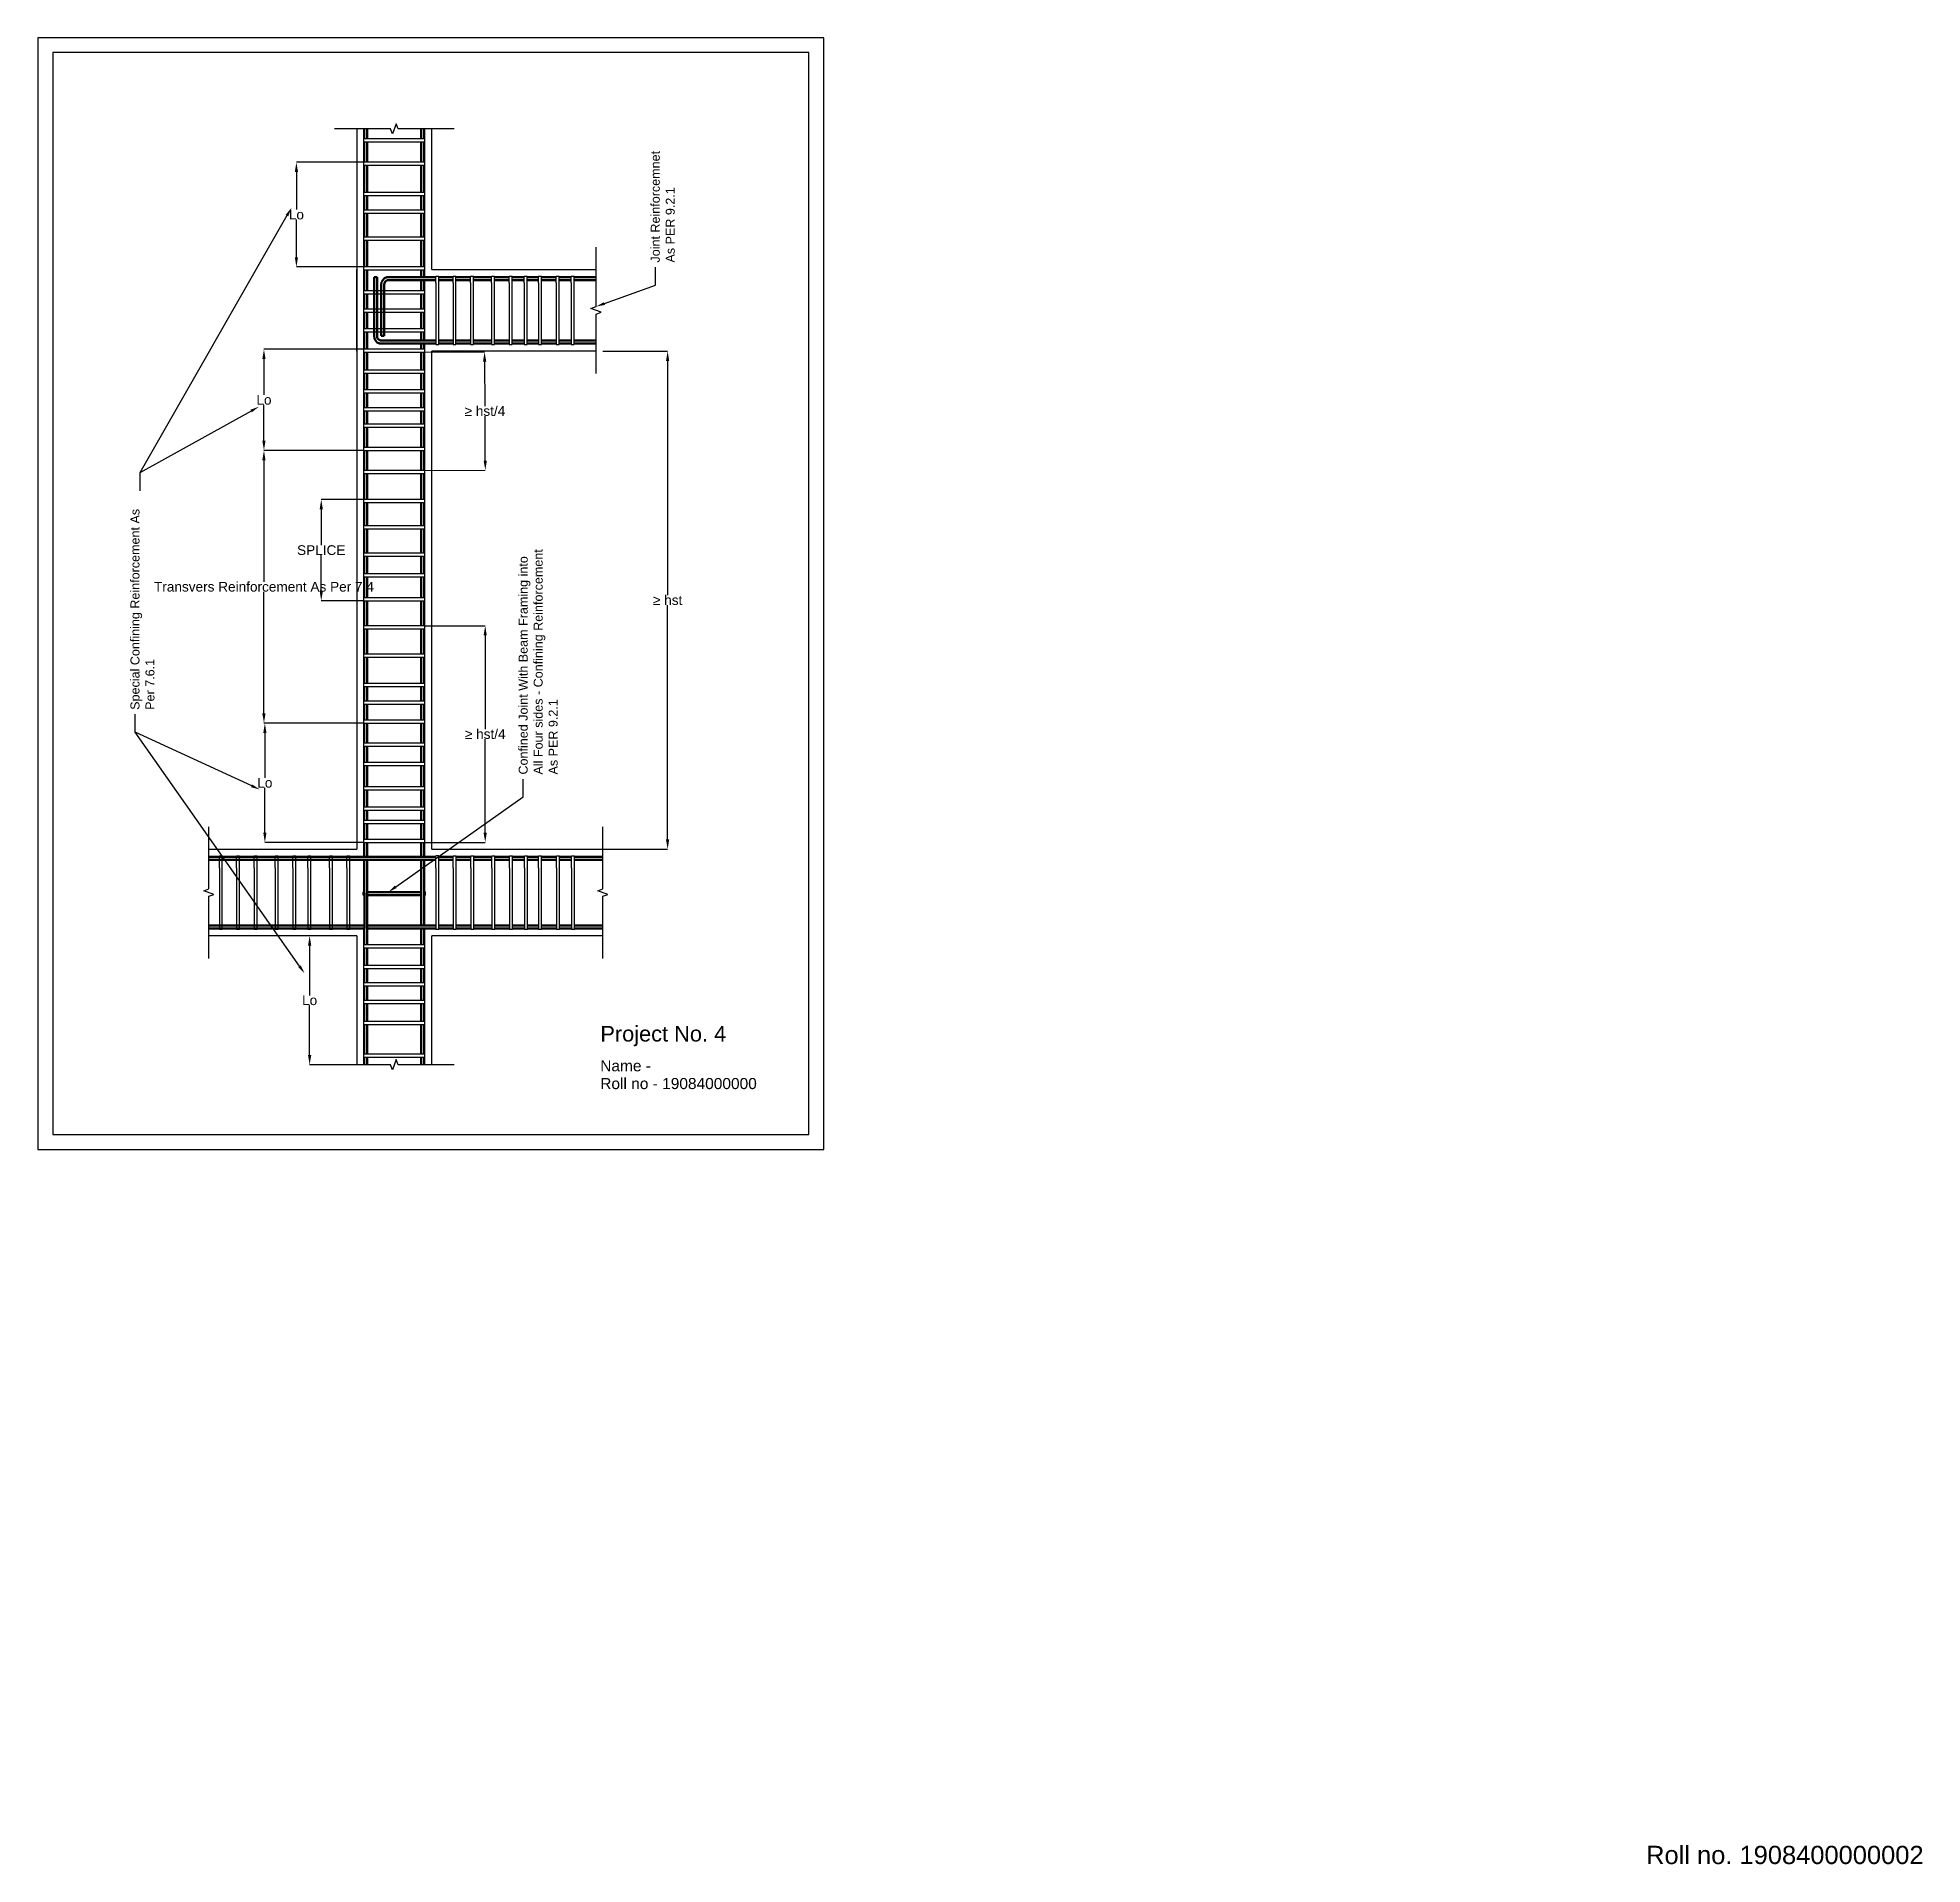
# Model space of a CAD drawing. Header units: millimetres. Extents: x 955 to 145987, y 2368 to 73967.
# Drawn here: x 120818 to 145987, y 34716 to 59113 of the extents above; entities that cross this region are included whole.
import ezdxf
from ezdxf import colors
from ezdxf.entities.mleader import LeaderData, LeaderLine
from ezdxf.math import Vec2, Vec3

# ---------------------------------------------------------------- set-up
doc = ezdxf.new("R2010")
doc.units = ezdxf.units.MM
doc.styles.get("Standard").update_dxf_attribs({"font": 'arial.ttf'})
doc.dimstyles.new('beam 2', dxfattribs={"dimtxt": 130, "dimasz": 130, "dimexe": 0.18, "dimexo": 0.0625, "dimgap": 0.09, "dimtad": 0, "dimtih": 1, "dimtoh": 1, "dimdec": 4, "dimzin": 0, "dimdsep": 46, "dimtxsty": 'Standard', "dimcen": 0.09, "dimadec": 0, "dimazin": 0, "dimtfac": 1, "dimtdec": 4, "dimtofl": 0, "dimtmove": 0, "dimatfit": 3, "dimfxl": 1, "dimtolj": 1, "dimtzin": 0, "dimarcsym": 0})

msp = doc.modelspace()

# ---------------------------------------------------------------- texts
for s, height, p in [('Project No. 4', 208.1067566, (128332.58752, 45705.7017)), ('Name - ', 147.917579, (128330.84071, 45307.99433)), ('Roll no - 19084000000', 147.9175793, (128330.84071, 45070.37776)), ('Roll no. 1908400000002', 243.4257632, (142297.95587, 34719.89194))]:
    msp.add_text(s, height=height).set_placement(p)

# ---------------------------------------------------------------- blocks, each defined once
blk = doc.blocks.new('*D93')
at = {"color": 0, "linetype": 'Continuous', "lineweight": -2, "transparency": 16777216}
for p, q in [((125080, 47116), (124450, 47116)), ((124450, 46986), (124450, 46322)), ((124450, 45526), (124450, 46190)), ((125080, 45396), (124450, 45396))]:
    blk.add_line(p, q, dxfattribs=at)
at = {"color": 0, "linetype": 'Continuous', "transparency": 16777216}
for points in [[(124428, 46986), (124472, 46986), (124450, 47116)], [(124428, 45526), (124472, 45526), (124450, 45396)]]:
    blk.add_solid(points, dxfattribs=at)
at = {"layer": 'DEFPOINTS', "color": 0, "linetype": 'Continuous', "transparency": 16777216}
for p in [(125080, 47116), (124450, 45396), (125080, 45396)]:
    blk.add_point(p, dxfattribs=at)
at = {"color": 0, "linetype": 'Continuous', "transparency": 16777216, "insert": (124450, 46256), "char_height": 130, "attachment_point": 5}
blk.add_mtext('\\A1;Lo', dxfattribs=at)
blk = doc.blocks.new('*D94')
at = {"color": 0, "linetype": 'Continuous', "lineweight": -2, "transparency": 16777216}
for p, q in [((125170, 49958), (123852, 49958)), ((123852, 49828), (123852, 49227)), ((123852, 48494), (123852, 49095)), ((125170, 48364), (123852, 48364))]:
    blk.add_line(p, q, dxfattribs=at)
at = {"color": 0, "linetype": 'Continuous', "transparency": 16777216}
for points in [[(123831, 49828), (123874, 49828), (123852, 49958)], [(123831, 48494), (123874, 48494), (123852, 48364)]]:
    blk.add_solid(points, dxfattribs=at)
at = {"layer": 'DEFPOINTS', "color": 0, "linetype": 'Continuous', "transparency": 16777216}
for p in [(123852, 49958), (125170, 49958), (125170, 48364)]:
    blk.add_point(p, dxfattribs=at)
at = {"color": 0, "linetype": 'Continuous', "transparency": 16777216, "insert": (123852, 49161), "char_height": 130, "attachment_point": 5}
blk.add_mtext('\\A1;Lo', dxfattribs=at)
blk = doc.blocks.new('*D95')
at = {"color": 0, "linetype": 'Continuous', "lineweight": -2, "transparency": 16777216}
for p, q in [((125170, 52945), (124605, 52945)), ((124605, 52815), (124605, 52336)), ((124605, 51721), (124605, 52201)), ((125170, 51591), (124605, 51591))]:
    blk.add_line(p, q, dxfattribs=at)
at = {"color": 0, "linetype": 'Continuous', "transparency": 16777216}
for points in [[(124584, 52815), (124627, 52815), (124605, 52945)], [(124584, 51721), (124627, 51721), (124605, 51591)]]:
    blk.add_solid(points, dxfattribs=at)
at = {"layer": 'DEFPOINTS', "color": 0, "linetype": 'Continuous', "transparency": 16777216}
for p in [(124605, 52945), (125170, 52945), (125170, 51591)]:
    blk.add_point(p, dxfattribs=at)
at = {"color": 0, "linetype": 'Continuous', "transparency": 16777216, "insert": (124605, 52268), "char_height": 130, "attachment_point": 5}
blk.add_mtext('\\A1;SPLICE', dxfattribs=at)
blk = doc.blocks.new('*D96')
at = {"color": 0, "linetype": 'Continuous', "lineweight": -2, "transparency": 16777216}
for p, q in [((125170, 53600), (123839, 53600)), ((123840, 53470), (123840, 51847)), ((123840, 50088), (123840, 51712)), ((125170, 49958), (123839, 49958))]:
    blk.add_line(p, q, dxfattribs=at)
at = {"color": 0, "linetype": 'Continuous', "transparency": 16777216}
for points in [[(123818, 53470), (123861, 53470), (123840, 53600)], [(123818, 50088), (123861, 50088), (123840, 49958)]]:
    blk.add_solid(points, dxfattribs=at)
at = {"layer": 'DEFPOINTS', "color": 0, "linetype": 'Continuous', "transparency": 16777216}
for p in [(123840, 53600), (125170, 53600), (125170, 49958)]:
    blk.add_point(p, dxfattribs=at)
at = {"color": 0, "linetype": 'Continuous', "transparency": 16777216, "insert": (123840, 51779), "char_height": 130, "attachment_point": 5}
blk.add_mtext('\\A1;Transvers Reinforcement As Per 7.4', dxfattribs=at)
blk = doc.blocks.new('*D97')
at = {"color": 0, "linetype": 'Continuous', "lineweight": -2, "transparency": 16777216}
for p, q in [((125170, 54951), (123839, 54951)), ((123840, 54821), (123840, 54342)), ((123840, 53730), (123840, 54210)), ((125170, 53600), (123839, 53600))]:
    blk.add_line(p, q, dxfattribs=at)
at = {"color": 0, "linetype": 'Continuous', "transparency": 16777216}
for points in [[(123818, 54821), (123861, 54821), (123840, 54951)], [(123818, 53730), (123861, 53730), (123840, 53600)]]:
    blk.add_solid(points, dxfattribs=at)
at = {"layer": 'DEFPOINTS', "color": 0, "linetype": 'Continuous', "transparency": 16777216}
for p in [(125170, 54951), (123840, 53600), (125170, 53600)]:
    blk.add_point(p, dxfattribs=at)
at = {"color": 0, "linetype": 'Continuous', "transparency": 16777216, "insert": (123840, 54276), "char_height": 130, "attachment_point": 5}
blk.add_mtext('\\A1;Lo', dxfattribs=at)
blk = doc.blocks.new('*D98')
at = {"color": 0, "linetype": 'Continuous', "lineweight": -2, "transparency": 16777216}
for p, q in [((125991, 51259), (126795, 51259)), ((126795, 51129), (126795, 49879)), ((126795, 48494), (126795, 49744)), ((125981, 48364), (126795, 48364))]:
    blk.add_line(p, q, dxfattribs=at)
at = {"color": 0, "linetype": 'Continuous', "transparency": 16777216}
for points in [[(126773, 51129), (126816, 51129), (126795, 51259)], [(126773, 48494), (126816, 48494), (126795, 48364)]]:
    blk.add_solid(points, dxfattribs=at)
at = {"layer": 'DEFPOINTS', "color": 0, "linetype": 'Continuous', "transparency": 16777216}
for p in [(125990, 51259), (125980, 48364), (126795, 48364)]:
    blk.add_point(p, dxfattribs=at)
at = {"color": 0, "linetype": 'Continuous', "transparency": 16777216, "insert": (126795, 49811), "char_height": 130, "attachment_point": 5}
blk.add_mtext('\\A1;≥ hst/4', dxfattribs=at)
blk = doc.blocks.new('*D99')
at = {"color": 0, "linetype": 'Continuous', "lineweight": -2, "transparency": 16777216}
for p, q in [((125981, 54911), (126786, 54916)), ((126787, 54786), (126791, 54193)), ((126795, 53465), (126792, 54058)), ((125991, 53330), (126796, 53335))]:
    blk.add_line(p, q, dxfattribs=at)
at = {"color": 0, "linetype": 'Continuous', "transparency": 16777216}
for points in [[(126809, 54786), (126765, 54786), (126786, 54916)], [(126817, 53465), (126774, 53465), (126796, 53335)]]:
    blk.add_solid(points, dxfattribs=at)
at = {"layer": 'DEFPOINTS', "color": 0, "linetype": 'Continuous', "transparency": 16777216}
for p in [(125980, 54911), (126786, 54916), (125990, 53330)]:
    blk.add_point(p, dxfattribs=at)
at = {"color": 0, "linetype": 'Continuous', "transparency": 16777216, "insert": (126791, 54126), "char_height": 130, "attachment_point": 5}
blk.add_mtext('\\A1;≥ hst/4', dxfattribs=at)
blk = doc.blocks.new('*D100')
at = {"color": 0, "linetype": 'Continuous', "lineweight": -2, "transparency": 16777216}
for p, q in [((125170, 57449), (124273, 57449)), ((124273, 57319), (124273, 56816)), ((124273, 56181), (124273, 56684)), ((125170, 56051), (124273, 56051))]:
    blk.add_line(p, q, dxfattribs=at)
at = {"color": 0, "linetype": 'Continuous', "transparency": 16777216}
for points in [[(124252, 57319), (124295, 57319), (124273, 57449)], [(124252, 56181), (124295, 56181), (124273, 56051)]]:
    blk.add_solid(points, dxfattribs=at)
at = {"layer": 'DEFPOINTS', "color": 0, "linetype": 'Continuous', "transparency": 16777216}
for p in [(124273, 57449), (125170, 57449), (125170, 56051)]:
    blk.add_point(p, dxfattribs=at)
at = {"color": 0, "linetype": 'Continuous', "transparency": 16777216, "insert": (124273, 56750), "char_height": 130, "attachment_point": 5}
blk.add_mtext('\\A1;Lo', dxfattribs=at)
blk = doc.blocks.new('*D101')
at = {"color": 0, "linetype": 'Continuous', "lineweight": -2, "transparency": 16777216}
for p, q in [((128366, 54926), (129231, 54926)), ((129231, 54796), (129231, 51667)), ((129231, 48404), (129231, 51534)), ((128366, 48274), (129231, 48274))]:
    blk.add_line(p, q, dxfattribs=at)
at = {"color": 0, "linetype": 'Continuous', "transparency": 16777216}
for points in [[(129209, 54796), (129252, 54796), (129231, 54926)], [(129209, 48404), (129252, 48404), (129231, 48274)]]:
    blk.add_solid(points, dxfattribs=at)
at = {"layer": 'DEFPOINTS', "color": 0, "linetype": 'Continuous', "transparency": 16777216}
for p in [(128366, 54926), (129231, 54926), (128366, 48274)]:
    blk.add_point(p, dxfattribs=at)
at = {"color": 0, "linetype": 'Continuous', "transparency": 16777216, "insert": (129231, 51600), "char_height": 130, "attachment_point": 5}
blk.add_mtext('\\A1;≥ hst', dxfattribs=at)

# ---------------------------------------------------------------- dimensions: what is measured, and where the dimension line sits
at = {"linetype": 'Continuous'}
for base, p1, p2, text, picture, middle in [((124273.20415, 57448.82975), (125170.45658, 56050.89257), (125170.45658, 57448.82975), 'Lo', '*D100', (124273.20415, 56749.86116)), ((123839.66371, 53600.35096), (125170.45658, 54951.22465), (125170.45658, 53600.35096), 'Lo', '*D97', (123839.66371, 54275.7878)), ((129230.5092, 54926.45615), (128365.63434, 48274.24054), (128365.63434, 54926.45615), '≥ hst', '*D101', (129230.5092, 51600.34835)), ((123839.66371, 53600.35096), (125170.45658, 49958.15365), (125170.45658, 53600.35096), 'Transvers Reinforcement As Per 7.4', '*D96', (123839.66371, 51779.2523)), ((124605.25503, 52945.29538), (125170.45658, 51591.37285), (125170.45658, 52945.29538), 'SPLICE', '*D95', (124605.25503, 52268.33411)), ((126794.54829, 48363.88806), (125990.45658, 51258.99229), (125980.45658, 48363.88806), '≥ hst/4', '*D98', (126794.54829, 49811.44018)), ((123852.2144, 49958.15365), (125170.45658, 48363.88806), (125170.45658, 49958.15365), 'Lo', '*D94', (123852.2144, 49161.02085)), ((124449.90499, 45395.70773), (125080.45658, 47116.3466), (125080.45658, 45395.70773), 'Lo', '*D93', (124449.90499, 46256.02717))]:
    dim = msp.add_linear_dim(base=base, p1=p1, p2=p2, angle=90, text=text, dimstyle='beam 2', dxfattribs=at)
    dim.commit()
    dim.dimension.update_dxf_attribs({"geometry": picture, "text_midpoint": middle})
dim = msp.add_aligned_dim(p1=(125990.45658, 53330.11723), p2=(125980.45658, 54911.22465), distance=-805.80256, text='≥ hst/4', dimstyle='beam 2', dxfattribs=at)
dim.commit()
dim.dimension.update_dxf_attribs({"geometry": '*D99', "text_midpoint": (126791.24302, 54125.76728)})

# ---------------------------------------------------------------- linework, layer by layer
at = {"linetype": 'Continuous'}
for p, q in [((125080.45658, 57895.70773), (125080.45658, 48274.24054)), ((126080.45658, 56016.23898), (126080.45658, 57895.70773)), ((125080.45658, 54926.45615), (125080.45658, 56016.23898)), ((126080.45658, 56016.23898), (128274.91453, 56016.23898)), ((126133.36452, 55836.45615), (126133.36452, 55926.23898)), ((126133.36452, 55926.23898), (126173.36452, 55926.23898)), ((126173.36452, 55836.45615), (126173.36452, 55926.23898)), ((126364.61563, 55836.45615), (126364.61563, 55926.23898)), ((126364.61563, 55926.23898), (126404.61563, 55926.23898)), ((126404.61563, 55836.45615), (126404.61563, 55926.23898)), ((126598.36653, 55836.45615), (126598.36653, 55926.23898)), ((126598.36653, 55926.23898), (126638.36653, 55926.23898)), ((126638.36653, 55836.45615), (126638.36653, 55926.23898)), ((126878.85446, 55836.45615), (126878.85446, 55926.23898)), ((126878.85446, 55926.23898), (126918.85446, 55926.23898)), ((126918.85446, 55836.45615), (126918.85446, 55926.23898)), ((127116.1363, 55836.45615), (127116.1363, 55926.23898)), ((127116.1363, 55926.23898), (127156.1363, 55926.23898)), ((127156.1363, 55836.45615), (127156.1363, 55926.23898)), ((127316.81984, 55836.45615), (127316.81984, 55926.23898)), ((127316.81984, 55926.23898), (127356.81984, 55926.23898)), ((127356.81984, 55836.45615), (127356.81984, 55926.23898)), ((127505.17985, 55836.45615), (127505.17985, 55926.23898)), ((127505.17985, 55926.23898), (127545.17985, 55926.23898)), ((127545.17985, 55836.45615), (127545.17985, 55926.23898)), ((127742.46169, 55836.45615), (127742.46169, 55926.23898)), ((127742.46169, 55926.23898), (127782.46169, 55926.23898)), ((127782.46169, 55836.45615), (127782.46169, 55926.23898)), ((127943.14523, 55836.45615), (127943.14523, 55926.23898)), ((127943.14523, 55926.23898), (127983.14523, 55926.23898)), ((127983.14523, 55836.45615), (127983.14523, 55926.23898)), ((128274.91453, 54926.45615), (126080.45658, 54926.45615)), ((126080.45658, 48274.24054), (126080.45658, 54926.45615)), ((123103.88823, 48274.24054), (125080.45658, 48274.24054)), ((123244.07683, 48026.3466), (123244.07683, 48184.24054)), ((123244.07683, 48184.24054), (123284.07683, 48184.24054)), ((123284.07683, 48026.3466), (123284.07683, 48184.24054)), ((123475.32795, 48026.3466), (123475.32795, 48184.24054)), ((123475.32795, 48184.24054), (123515.32795, 48184.24054)), ((123515.32795, 48026.3466), (123515.32795, 48184.24054)), ((123709.07884, 48026.3466), (123709.07884, 48184.24054)), ((123709.07884, 48184.24054), (123749.07884, 48184.24054)), ((123749.07884, 48026.3466), (123749.07884, 48184.24054)), ((123989.56677, 48026.3466), (123989.56677, 48184.24054)), ((123989.56677, 48184.24054), (124029.56677, 48184.24054)), ((124029.56677, 48026.3466), (124029.56677, 48184.24054)), ((124226.84861, 48026.3466), (124226.84861, 48184.24054)), ((124226.84861, 48184.24054), (124266.84861, 48184.24054)), ((124266.84861, 48026.3466), (124266.84861, 48184.24054)), ((124427.53215, 48026.3466), (124427.53215, 48184.24054)), ((124427.53215, 48184.24054), (124467.53215, 48184.24054)), ((124467.53215, 48026.3466), (124467.53215, 48184.24054)), ((124717.00125, 48026.3466), (124717.00125, 48184.24054)), ((124717.00125, 48184.24054), (124757.00125, 48184.24054)), ((124757.00125, 48026.3466), (124757.00125, 48184.24054)), ((124948.25237, 48026.3466), (124948.25237, 48184.24054)), ((124948.25237, 48184.24054), (124988.25237, 48184.24054)), ((124988.25237, 48026.3466), (124988.25237, 48184.24054)), ((126080.45658, 48274.24054), (128365.63434, 48274.24054)), ((126136.12654, 48026.3466), (126136.12654, 48184.24054)), ((126176.12654, 48184.24054), (126136.12654, 48184.24054)), ((126176.12654, 48026.3466), (126176.12654, 48184.24054)), ((126367.37765, 48026.3466), (126367.37765, 48184.24054)), ((126367.37765, 48184.24054), (126407.37765, 48184.24054)), ((126407.37765, 48026.3466), (126407.37765, 48184.24054)), ((126601.12855, 48026.3466), (126601.12855, 48184.24054)), ((126601.12855, 48184.24054), (126641.12855, 48184.24054)), ((126641.12855, 48026.3466), (126641.12855, 48184.24054)), ((126881.61647, 48026.3466), (126881.61647, 48184.24054)), ((126881.61647, 48184.24054), (126921.61647, 48184.24054)), ((126921.61647, 48026.3466), (126921.61647, 48184.24054)), ((127118.89831, 48026.3466), (127118.89831, 48184.24054)), ((127118.89831, 48184.24054), (127158.89831, 48184.24054)), ((127158.89831, 48026.3466), (127158.89831, 48184.24054)), ((127319.58186, 48026.3466), (127319.58186, 48184.24054)), ((127319.58186, 48184.24054), (127359.58186, 48184.24054)), ((127359.58186, 48026.3466), (127359.58186, 48184.24054)), ((127507.94186, 48026.3466), (127507.94186, 48184.24054)), ((127507.94186, 48184.24054), (127547.94186, 48184.24054)), ((127547.94186, 48026.3466), (127547.94186, 48184.24054)), ((127745.22371, 48026.3466), (127745.22371, 48184.24054)), ((127745.22371, 48184.24054), (127785.22371, 48184.24054)), ((127785.22371, 48026.3466), (127785.22371, 48184.24054)), ((127945.90725, 48026.3466), (127945.90725, 48184.24054)), ((127945.90725, 48184.24054), (127985.90725, 48184.24054)), ((127985.90725, 48026.3466), (127985.90725, 48184.24054)), ((125080.45658, 47116.3466), (123103.88823, 47116.3466)), ((125080.45658, 47116.3466), (125080.45658, 45395.70773)), ((126080.45658, 45395.70773), (126080.45658, 47116.3466)), ((128365.63434, 47116.3466), (126080.45658, 47116.3466))]:
    msp.add_line(p, q, dxfattribs=at)
at = {"color": 18, "linetype": 'Continuous', "lineweight": 50, "true_color": 0x000000}
for p, q in [((125180.45658, 57895.70773), (125180.45658, 57763.23561)), ((125220.45658, 57895.70773), (125220.45658, 57763.23561)), ((125940.45658, 57763.23561), (125940.45658, 57895.70773)), ((125980.45658, 57763.23561), (125980.45658, 57895.70773)), ((125180.45658, 57723.23561), (125180.45658, 57448.82975)), ((125220.45658, 57723.23561), (125220.45658, 57448.82975)), ((125940.45658, 57448.82975), (125940.45658, 57723.23561)), ((125980.45658, 57448.82975), (125980.45658, 57723.23561)), ((125180.45658, 57408.82975), (125180.45658, 57046.91158)), ((125220.45658, 57408.82975), (125220.45658, 57046.91158)), ((125940.45658, 57046.91158), (125940.45658, 57408.82975)), ((125980.45658, 57046.91158), (125980.45658, 57408.82975)), ((125180.45658, 57006.91158), (125180.45658, 56809.30712)), ((125220.45658, 57006.91158), (125220.45658, 56809.30712)), ((125940.45658, 56809.30712), (125940.45658, 57006.91158)), ((125980.45658, 56809.30712), (125980.45658, 57006.91158)), ((125180.45658, 56769.30712), (125180.45658, 56449.30009)), ((125220.45658, 56769.30712), (125220.45658, 56449.30009)), ((125940.45658, 56449.30009), (125940.45658, 56769.30712)), ((125980.45658, 56449.30009), (125980.45658, 56769.30712)), ((125180.45658, 56409.30009), (125180.45658, 56050.89257)), ((125220.45658, 56409.30009), (125220.45658, 56050.89257)), ((125940.45658, 56050.89257), (125940.45658, 56409.30009)), ((125980.45658, 56050.89257), (125980.45658, 56409.30009)), ((125180.45658, 56010.89257), (125180.45658, 55733.293)), ((125220.45658, 56010.89257), (125220.45658, 55733.293)), ((125350.7738, 55916.23898), (125310.75997, 55916.23898)), ((125310.75997, 55846.30818), (125310.75997, 55916.23898)), ((125350.7738, 55846.30818), (125350.7738, 55916.23898)), ((125491.00822, 55916.23898), (125478.86903, 55914.3525)), ((125491.00822, 55916.23898), (125619.53581, 55916.23898)), ((125491.00822, 55876.23898), (125619.53581, 55876.23898)), ((125619.53581, 55916.23898), (126133.36452, 55916.23898)), ((125619.53581, 55876.23898), (126133.36452, 55876.23898)), ((125940.45658, 55916.23898), (125940.45658, 56010.89257)), ((125940.45658, 55733.293), (125940.45658, 55876.23898)), ((125980.45658, 55916.23898), (125980.45658, 56010.89257)), ((125980.45658, 55733.293), (125980.45658, 55876.23898)), ((126173.36452, 55916.23898), (126364.61563, 55916.23898)), ((126173.36452, 55876.23898), (126364.61563, 55876.23898)), ((126404.61563, 55916.23898), (126598.36653, 55916.23898)), ((126404.61563, 55876.23898), (126598.36653, 55876.23898)), ((126638.36653, 55916.23898), (126878.85446, 55916.23898)), ((126638.36653, 55876.23898), (126878.85446, 55876.23898)), ((126918.85446, 55916.23898), (127116.1363, 55916.23898)), ((126918.85446, 55876.23898), (127116.1363, 55876.23898)), ((127156.1363, 55916.23898), (127316.81984, 55916.23898)), ((127156.1363, 55876.23898), (127316.81984, 55876.23898)), ((127356.81984, 55916.23898), (127505.17985, 55916.23898)), ((127356.81984, 55876.23898), (127505.17985, 55876.23898)), ((127545.17985, 55916.23898), (127742.46169, 55916.23898)), ((127545.17985, 55876.23898), (127742.46169, 55876.23898)), ((127782.46169, 55916.23898), (127943.14523, 55916.23898)), ((127782.46169, 55876.23898), (127943.14523, 55876.23898)), ((127983.14523, 55916.23898), (128274.91453, 55916.23898)), ((127983.14523, 55876.23898), (128274.91453, 55876.23898)), ((125180.45658, 55693.293), (125180.45658, 55486.51238)), ((125220.45658, 55693.293), (125220.45658, 55486.51238)), ((125310.75997, 55128.87831), (125310.75997, 55846.30818)), ((125350.7738, 55128.87831), (125350.7738, 55846.30818)), ((125406.95363, 55813.81682), (125406.95363, 55129.1036)), ((125446.96746, 55813.81682), (125446.96746, 55129.4172)), ((125940.45658, 55486.51238), (125940.45658, 55693.293)), ((125980.45658, 55486.51238), (125980.45658, 55693.293)), ((125180.45658, 55446.51238), (125180.45658, 55223.00107)), ((125220.45658, 55446.51238), (125220.45658, 55223.00107)), ((125940.45658, 55223.00107), (125940.45658, 55446.51238)), ((125980.45658, 55223.00107), (125980.45658, 55446.51238)), ((125180.45658, 55183.00107), (125180.45658, 54951.22465)), ((125220.45658, 55183.00107), (125220.45658, 54951.22465)), ((125406.95363, 55129.1036), (125446.96746, 55129.4172)), ((125940.45658, 55066.45615), (125940.45658, 55183.00107)), ((125980.45658, 55066.45615), (125980.45658, 55183.00107)), ((125180.45658, 54911.22465), (125180.45658, 54671.30891)), ((125220.45658, 54911.22465), (125220.45658, 54671.30891)), ((125394.81456, 55026.45615), (125382.67537, 55028.34264)), ((125619.53581, 55066.45615), (125394.74383, 55066.45615)), ((125619.53581, 55026.45615), (125394.81456, 55026.45615)), ((126133.36452, 55066.45615), (125619.53581, 55066.45615)), ((126133.36452, 55026.45615), (125619.53581, 55026.45615)), ((125940.45658, 54951.22465), (125940.45658, 55026.45615)), ((125940.45658, 54671.30891), (125940.45658, 54911.22465)), ((125980.45658, 54951.22465), (125980.45658, 55026.45615)), ((125980.45658, 54671.30891), (125980.45658, 54911.22465)), ((126364.61563, 55066.45615), (126173.36452, 55066.45615)), ((126364.61563, 55026.45615), (126173.36452, 55026.45615)), ((126598.36653, 55066.45615), (126404.61563, 55066.45615)), ((126598.36653, 55026.45615), (126404.61563, 55026.45615)), ((126878.85446, 55066.45615), (126638.36653, 55066.45615)), ((126878.85446, 55026.45615), (126638.36653, 55026.45615)), ((127116.1363, 55066.45615), (126918.85446, 55066.45615)), ((127116.1363, 55026.45615), (126918.85446, 55026.45615)), ((127316.81984, 55066.45615), (127156.1363, 55066.45615)), ((127316.81984, 55026.45615), (127156.1363, 55026.45615)), ((127505.17985, 55066.45615), (127356.81984, 55066.45615)), ((127505.17985, 55026.45615), (127356.81984, 55026.45615)), ((127742.46169, 55066.45615), (127545.17985, 55066.45615)), ((127742.46169, 55026.45615), (127545.17985, 55026.45615)), ((127943.14523, 55066.45615), (127782.46169, 55066.45615)), ((127943.14523, 55026.45615), (127782.46169, 55026.45615)), ((128274.91453, 55066.45615), (127983.14523, 55066.45615)), ((128274.91453, 55026.45615), (127983.14523, 55026.45615)), ((125180.45658, 54631.30891), (125180.45658, 54410.07459)), ((125220.45658, 54631.30891), (125220.45658, 54410.07459)), ((125940.45658, 54410.07459), (125940.45658, 54631.30891)), ((125980.45658, 54410.07459), (125980.45658, 54631.30891)), ((125180.45658, 54370.07459), (125180.45658, 54170.14972)), ((125220.45658, 54370.07459), (125220.45658, 54170.14972)), ((125940.45658, 54170.14972), (125940.45658, 54370.07459)), ((125980.45658, 54170.14972), (125980.45658, 54370.07459)), ((125180.45658, 54130.14972), (125180.45658, 53952.98424)), ((125220.45658, 54130.14972), (125220.45658, 53952.98424)), ((125940.45658, 53952.98424), (125940.45658, 54130.14972)), ((125980.45658, 53952.98424), (125980.45658, 54130.14972)), ((125180.45658, 53912.98424), (125180.45658, 53640.35096)), ((125220.45658, 53912.98424), (125220.45658, 53640.35096)), ((125940.45658, 53640.35096), (125940.45658, 53912.98424)), ((125980.45658, 53640.35096), (125980.45658, 53912.98424)), ((125180.45658, 53600.35096), (125180.45658, 53330.11723)), ((125220.45658, 53600.35096), (125220.45658, 53330.11723)), ((125940.45658, 53330.11723), (125940.45658, 53600.35096)), ((125980.45658, 53330.11723), (125980.45658, 53600.35096)), ((125180.45658, 53290.11723), (125180.45658, 52945.29538)), ((125220.45658, 53290.11723), (125220.45658, 52945.29538)), ((125940.45658, 52945.29538), (125940.45658, 53290.11723)), ((125980.45658, 52945.29538), (125980.45658, 53290.11723)), ((125180.45658, 52905.29538), (125180.45658, 52592.07104)), ((125220.45658, 52905.29538), (125220.45658, 52592.07104)), ((125940.45658, 52592.07104), (125940.45658, 52905.29538)), ((125980.45658, 52592.07104), (125980.45658, 52905.29538)), ((125180.45658, 52552.07104), (125180.45658, 52228.50426)), ((125220.45658, 52552.07104), (125220.45658, 52228.50426)), ((125940.45658, 52228.50426), (125940.45658, 52552.07104)), ((125980.45658, 52228.50426), (125980.45658, 52552.07104)), ((125180.45658, 52188.50426), (125180.45658, 51953.07474)), ((125220.45658, 52188.50426), (125220.45658, 51953.07474)), ((125940.45658, 51953.07474), (125940.45658, 52188.50426)), ((125980.45658, 51953.07474), (125980.45658, 52188.50426)), ((125180.45658, 51913.07474), (125180.45658, 51631.37285)), ((125220.45658, 51913.07474), (125220.45658, 51631.37285)), ((125940.45658, 51631.37285), (125940.45658, 51913.07474)), ((125980.45658, 51631.37285), (125980.45658, 51913.07474)), ((125180.45658, 51591.37285), (125180.45658, 51258.99229)), ((125220.45658, 51591.37285), (125220.45658, 51258.99229)), ((125940.45658, 51258.99229), (125940.45658, 51591.37285)), ((125980.45658, 51258.99229), (125980.45658, 51591.37285)), ((125180.45658, 51218.99229), (125180.45658, 50877.30208)), ((125220.45658, 51218.99229), (125220.45658, 50877.30208)), ((125940.45658, 50877.30208), (125940.45658, 51218.99229)), ((125980.45658, 50877.30208), (125980.45658, 51218.99229)), ((125180.45658, 50837.30208), (125180.45658, 50487.91041)), ((125220.45658, 50837.30208), (125220.45658, 50487.91041)), ((125940.45658, 50487.91041), (125940.45658, 50837.30208)), ((125980.45658, 50487.91041), (125980.45658, 50837.30208)), ((125180.45658, 50447.91041), (125180.45658, 50249.42007)), ((125220.45658, 50447.91041), (125220.45658, 50249.42007)), ((125940.45658, 50249.42007), (125940.45658, 50447.91041)), ((125980.45658, 50249.42007), (125980.45658, 50447.91041)), ((125180.45658, 50209.42007), (125180.45658, 49998.15365)), ((125220.45658, 50209.42007), (125220.45658, 49998.15365)), ((125940.45658, 49998.15365), (125940.45658, 50209.42007)), ((125980.45658, 49998.15365), (125980.45658, 50209.42007)), ((125180.45658, 49958.15365), (125180.45658, 49688.32248)), ((125220.45658, 49958.15365), (125220.45658, 49688.32248)), ((125940.45658, 49688.32248), (125940.45658, 49958.15365)), ((125980.45658, 49688.32248), (125980.45658, 49958.15365)), ((125180.45658, 49648.32248), (125180.45658, 49430.58623)), ((125220.45658, 49648.32248), (125220.45658, 49430.58623)), ((125940.45658, 49430.58623), (125940.45658, 49648.32248)), ((125980.45658, 49430.58623), (125980.45658, 49648.32248)), ((125180.45658, 49390.58623), (125180.45658, 49107.43519)), ((125220.45658, 49390.58623), (125220.45658, 49107.43519)), ((125940.45658, 49107.43519), (125940.45658, 49390.58623)), ((125980.45658, 49107.43519), (125980.45658, 49390.58623)), ((125180.45658, 49067.43519), (125180.45658, 48836.61607)), ((125220.45658, 49067.43519), (125220.45658, 48836.61607)), ((125940.45658, 48836.61607), (125940.45658, 49067.43519)), ((125980.45658, 48836.61607), (125980.45658, 49067.43519)), ((125180.45658, 48796.61607), (125180.45658, 48657.66523)), ((125180.45658, 48617.66523), (125180.45658, 48403.88806)), ((125220.45658, 48796.61607), (125220.45658, 48657.66523)), ((125220.45658, 48617.66523), (125220.45658, 48403.88806)), ((125940.45658, 48657.66523), (125940.45658, 48796.61607)), ((125940.45658, 48403.88806), (125940.45658, 48617.66523)), ((125980.45658, 48657.66523), (125980.45658, 48796.61607)), ((125980.45658, 48403.88806), (125980.45658, 48617.66523)), ((125180.45658, 48363.88806), (125180.45658, 48174.24054)), ((125220.45658, 48363.88806), (125220.45658, 48174.24054)), ((125940.45658, 48174.24054), (125940.45658, 48363.88806)), ((125980.45658, 48174.24054), (125980.45658, 48363.88806)), ((123103.88823, 48174.24054), (126136.12654, 48174.24054)), ((123103.88823, 48134.24054), (126136.12654, 48134.24054)), ((125182.00326, 47256.3466), (125180.45658, 48134.24054)), ((125220.45658, 47256.3466), (125220.45658, 48134.24054)), ((125940.45658, 47256.3466), (125940.45658, 48134.24054)), ((125980.45658, 47256.3466), (125980.45658, 48134.24054)), ((126176.12654, 48174.24054), (126367.37765, 48174.24054)), ((126176.12654, 48134.24054), (126367.37765, 48134.24054)), ((126407.37765, 48174.24054), (126601.12855, 48174.24054)), ((126407.37765, 48134.24054), (126601.12855, 48134.24054)), ((126641.12855, 48174.24054), (126881.61647, 48174.24054)), ((126641.12855, 48134.24054), (126881.61647, 48134.24054)), ((126921.61647, 48174.24054), (127118.89831, 48174.24054)), ((126921.61647, 48134.24054), (127118.89831, 48134.24054)), ((127158.89831, 48174.24054), (127319.58186, 48174.24054)), ((127158.89831, 48134.24054), (127319.58186, 48134.24054)), ((127359.58186, 48174.24054), (127507.94186, 48174.24054)), ((127359.58186, 48134.24054), (127507.94186, 48134.24054)), ((127547.94186, 48174.24054), (127745.22371, 48174.24054)), ((127547.94186, 48134.24054), (127745.22371, 48134.24054)), ((127785.22371, 48174.24054), (127945.90725, 48174.24054)), ((127785.22371, 48134.24054), (127945.90725, 48134.24054)), ((127985.90725, 48174.24054), (128365.63434, 48174.24054)), ((127985.90725, 48134.24054), (128365.63434, 48134.24054)), ((125462.49119, 47701.89071), (125940.45658, 47701.89071)), ((125462.49119, 47661.89071), (125940.45658, 47661.89071)), ((125182.00326, 47256.3466), (123103.88823, 47256.3466)), ((125182.00326, 47216.3466), (123103.88823, 47216.3466)), ((125180.45658, 47216.3466), (125180.45658, 46997.43457)), ((125182.07374, 47216.3466), (125182.00326, 47256.3466)), ((125462.49119, 47256.3466), (125220.45658, 47256.3466)), ((125220.45658, 47216.3466), (125220.45658, 47256.3466)), ((125220.45658, 47216.3466), (125220.45658, 46997.43457)), ((125462.49119, 47216.3466), (125220.45658, 47216.3466)), ((125462.49119, 47256.3466), (125980.45658, 47256.3466)), ((125462.49119, 47216.3466), (125980.45658, 47216.3466)), ((125699.77303, 47256.3466), (125502.49119, 47256.3466)), ((125699.77303, 47216.3466), (125502.49119, 47216.3466)), ((125900.45658, 47256.3466), (125739.77303, 47256.3466)), ((125900.45658, 47216.3466), (125739.77303, 47216.3466)), ((126136.12654, 47256.3466), (125940.45658, 47256.3466)), ((125940.45658, 46997.43457), (125940.45658, 47216.3466)), ((126136.12654, 47216.3466), (125940.45658, 47216.3466)), ((125980.45658, 46997.43457), (125980.45658, 47216.3466)), ((126367.37765, 47256.3466), (126176.12654, 47256.3466)), ((126367.37765, 47216.3466), (126176.12654, 47216.3466)), ((126601.12855, 47256.3466), (126407.37765, 47256.3466)), ((126601.12855, 47216.3466), (126407.37765, 47216.3466)), ((126881.61647, 47256.3466), (126641.12855, 47256.3466)), ((126881.61647, 47216.3466), (126641.12855, 47216.3466)), ((127118.89831, 47256.3466), (126921.61647, 47256.3466)), ((127118.89831, 47216.3466), (126921.61647, 47216.3466)), ((127319.58186, 47256.3466), (127158.89831, 47256.3466)), ((127319.58186, 47216.3466), (127158.89831, 47216.3466)), ((127507.94186, 47256.3466), (127359.58186, 47256.3466)), ((127507.94186, 47216.3466), (127359.58186, 47216.3466)), ((127745.22371, 47256.3466), (127547.94186, 47256.3466)), ((127745.22371, 47216.3466), (127547.94186, 47216.3466)), ((127945.90725, 47256.3466), (127785.22371, 47256.3466)), ((127945.90725, 47216.3466), (127785.22371, 47216.3466)), ((128365.63434, 47256.3466), (127985.90725, 47256.3466)), ((128365.63434, 47216.3466), (127985.90725, 47216.3466)), ((125180.45658, 46957.43457), (125180.45658, 46720.61191)), ((125220.45658, 46957.43457), (125220.45658, 46720.61191)), ((125940.45658, 46720.61191), (125940.45658, 46957.43457)), ((125980.45658, 46720.61191), (125980.45658, 46957.43457)), ((125180.45658, 46680.61191), (125180.45658, 46489.36079)), ((125220.45658, 46680.61191), (125220.45658, 46489.36079)), ((125940.45658, 46489.36079), (125940.45658, 46680.61191)), ((125980.45658, 46489.36079), (125980.45658, 46680.61191)), ((125180.45658, 46449.36079), (125180.45658, 46255.6099)), ((125220.45658, 46449.36079), (125220.45658, 46255.6099)), ((125940.45658, 46255.6099), (125940.45658, 46449.36079)), ((125980.45658, 46255.6099), (125980.45658, 46449.36079)), ((125180.45658, 46215.6099), (125180.45658, 45975.12197)), ((125220.45658, 46215.6099), (125220.45658, 45975.12197)), ((125940.45658, 45975.12197), (125940.45658, 46215.6099)), ((125980.45658, 45975.12197), (125980.45658, 46215.6099)), ((125180.45658, 45935.12197), (125180.45658, 45737.84013)), ((125180.45658, 45697.84013), (125180.45658, 45843.86322)), ((125220.45658, 45935.12197), (125220.45658, 45737.84013)), ((125940.45658, 45737.84013), (125940.45658, 45935.12197)), ((125980.45658, 45737.84013), (125980.45658, 45935.12197)), ((125180.45658, 45697.84013), (125180.45658, 45537.15658)), ((125220.45658, 45697.84013), (125220.45658, 45737.84013)), ((125220.45658, 45697.84013), (125220.45658, 45537.15658)), ((125940.45658, 45737.84013), (125940.45658, 45697.84013)), ((125940.45658, 45537.15658), (125940.45658, 45697.84013)), ((125980.45658, 45737.84013), (125980.45658, 45697.84013)), ((125980.45658, 45537.15658), (125980.45658, 45697.84013)), ((125180.45658, 45497.15658), (125180.45658, 45395.70773)), ((125220.45658, 45497.15658), (125220.45658, 45395.70773)), ((125940.45658, 45395.70773), (125940.45658, 45497.15658)), ((125980.45658, 45395.70773), (125980.45658, 45497.15658))]:
    msp.add_line(p, q, dxfattribs=at)
for points in [[(131318.3008, 44262.76017), (131318.3008, 59112.76017), (120818.3008, 59112.76017), (120818.3008, 44262.76017)], [(131118.3008, 44462.76017), (131118.3008, 58912.76017), (121018.3008, 58912.76017), (121018.3008, 44462.76017)]]:
    msp.add_lwpolyline(points, close=True)
at = {"linetype": 'Continuous'}
for points in [[(126380.45658, 57895.70773), (125630.45658, 57895.70773), (125605.45658, 57964.39467), (125555.45658, 57827.0208), (125530.45658, 57895.70773), (124780.45658, 57895.70773)], [(128274.91453, 54626.45615), (128274.91453, 55421.34757), (128343.60147, 55446.34757), (128206.2276, 55496.34757), (128274.91453, 55521.34757), (128274.91453, 56316.23898)], [(126133.36452, 55836.45615), (126133.36452, 55016.45615), (126173.36452, 55016.45615), (126173.36452, 55836.45615)], [(126364.61563, 55836.45615), (126364.61563, 55016.45615), (126404.61563, 55016.45615), (126404.61563, 55836.45615)], [(126598.36653, 55836.45615), (126598.36653, 55016.45615), (126638.36653, 55016.45615), (126638.36653, 55836.45615)], [(126878.85446, 55836.45615), (126878.85446, 55016.45615), (126918.85446, 55016.45615), (126918.85446, 55836.45615)], [(127116.1363, 55836.45615), (127116.1363, 55016.45615), (127156.1363, 55016.45615), (127156.1363, 55836.45615)], [(127316.81984, 55836.45615), (127316.81984, 55016.45615), (127356.81984, 55016.45615), (127356.81984, 55836.45615)], [(127505.17985, 55836.45615), (127505.17985, 55016.45615), (127545.17985, 55016.45615), (127545.17985, 55836.45615)], [(127742.46169, 55836.45615), (127742.46169, 55016.45615), (127782.46169, 55016.45615), (127782.46169, 55836.45615)], [(127943.14523, 55836.45615), (127943.14523, 55016.45615), (127983.14523, 55016.45615), (127983.14523, 55836.45615)], [(123103.88823, 46816.3466), (123103.88823, 47645.29357), (123172.57516, 47670.29357), (123035.20129, 47720.29357), (123103.88823, 47745.29357), (123103.88823, 48574.24054)], [(128365.63434, 46816.3466), (128365.63434, 47645.29357), (128434.32128, 47670.29357), (128296.9474, 47720.29357), (128365.63434, 47745.29357), (128365.63434, 48574.24054)], [(123244.07683, 48026.3466), (123244.07683, 47206.3466), (123284.07683, 47206.3466), (123284.07683, 48026.3466)], [(123475.32795, 48026.3466), (123475.32795, 47206.3466), (123515.32795, 47206.3466), (123515.32795, 48026.3466)], [(123709.07884, 48026.3466), (123709.07884, 47206.3466), (123749.07884, 47206.3466), (123749.07884, 48026.3466)], [(123989.56677, 48026.3466), (123989.56677, 47206.3466), (124029.56677, 47206.3466), (124029.56677, 48026.3466)], [(124226.84861, 48026.3466), (124226.84861, 47206.3466), (124266.84861, 47206.3466), (124266.84861, 48026.3466)], [(124427.53215, 48026.3466), (124427.53215, 47206.3466), (124467.53215, 47206.3466), (124467.53215, 48026.3466)], [(124717.00125, 48026.3466), (124717.00125, 47206.3466), (124757.00125, 47206.3466), (124757.00125, 48026.3466)], [(124948.25237, 48026.3466), (124948.25237, 47206.3466), (124988.25237, 47206.3466), (124988.25237, 48026.3466)], [(126136.12654, 48026.3466), (126136.12654, 47206.3466), (126176.12654, 47206.3466), (126176.12654, 48026.3466)], [(126367.37765, 48026.3466), (126367.37765, 47206.3466), (126407.37765, 47206.3466), (126407.37765, 48026.3466)], [(126601.12855, 48026.3466), (126601.12855, 47206.3466), (126641.12855, 47206.3466), (126641.12855, 48026.3466)], [(126881.61647, 48026.3466), (126881.61647, 47206.3466), (126921.61647, 47206.3466), (126921.61647, 48026.3466)], [(127118.89831, 48026.3466), (127118.89831, 47206.3466), (127158.89831, 47206.3466), (127158.89831, 48026.3466)], [(127319.58186, 48026.3466), (127319.58186, 47206.3466), (127359.58186, 47206.3466), (127359.58186, 48026.3466)], [(127507.94186, 48026.3466), (127507.94186, 47206.3466), (127547.94186, 47206.3466), (127547.94186, 48026.3466)], [(127745.22371, 48026.3466), (127745.22371, 47206.3466), (127785.22371, 47206.3466), (127785.22371, 48026.3466)], [(127945.90725, 48026.3466), (127945.90725, 47206.3466), (127985.90725, 47206.3466), (127985.90725, 48026.3466)], [(126380.45658, 45395.70773), (125630.45658, 45395.70773), (125605.45658, 45464.39467), (125555.45658, 45327.0208), (125530.45658, 45395.70773), (124780.45658, 45395.70773)]]:
    msp.add_lwpolyline(points, dxfattribs=at)
for points in [[(125990.45658, 57723.23561), (125990.45658, 57763.23561), (125170.45658, 57763.23561), (125170.45658, 57723.23561)], [(125990.45658, 57408.82975), (125990.45658, 57448.82975), (125170.45658, 57448.82975), (125170.45658, 57408.82975)], [(125990.45658, 57006.91158), (125990.45658, 57046.91158), (125170.45658, 57046.91158), (125170.45658, 57006.91158)], [(125990.45658, 56769.30712), (125990.45658, 56809.30712), (125170.45658, 56809.30712), (125170.45658, 56769.30712)], [(125990.45658, 56409.30009), (125990.45658, 56449.30009), (125170.45658, 56449.30009), (125170.45658, 56409.30009)], [(125990.45658, 56010.89257), (125990.45658, 56050.89257), (125170.45658, 56050.89257), (125170.45658, 56010.89257)], [(125990.45658, 55693.293), (125990.45658, 55733.293), (125170.45658, 55733.293), (125170.45658, 55693.293)], [(125990.45658, 55446.51238), (125990.45658, 55486.51238), (125170.45658, 55486.51238), (125170.45658, 55446.51238)], [(125990.45658, 55183.00107), (125990.45658, 55223.00107), (125170.45658, 55223.00107), (125170.45658, 55183.00107)], [(125990.45658, 54911.22465), (125990.45658, 54951.22465), (125170.45658, 54951.22465), (125170.45658, 54911.22465)], [(125990.45658, 54631.30891), (125990.45658, 54671.30891), (125170.45658, 54671.30891), (125170.45658, 54631.30891)], [(125990.45658, 54370.07459), (125990.45658, 54410.07459), (125170.45658, 54410.07459), (125170.45658, 54370.07459)], [(125990.45658, 54130.14972), (125990.45658, 54170.14972), (125170.45658, 54170.14972), (125170.45658, 54130.14972)], [(125990.45658, 53912.98424), (125990.45658, 53952.98424), (125170.45658, 53952.98424), (125170.45658, 53912.98424)], [(125990.45658, 53600.35096), (125990.45658, 53640.35096), (125170.45658, 53640.35096), (125170.45658, 53600.35096)], [(125990.45658, 53290.11723), (125990.45658, 53330.11723), (125170.45658, 53330.11723), (125170.45658, 53290.11723)], [(125990.45658, 52905.29538), (125990.45658, 52945.29538), (125170.45658, 52945.29538), (125170.45658, 52905.29538)], [(125990.45658, 52552.07104), (125990.45658, 52592.07104), (125170.45658, 52592.07104), (125170.45658, 52552.07104)], [(125990.45658, 52188.50426), (125990.45658, 52228.50426), (125170.45658, 52228.50426), (125170.45658, 52188.50426)], [(125990.45658, 51913.07474), (125990.45658, 51953.07474), (125170.45658, 51953.07474), (125170.45658, 51913.07474)], [(125990.45658, 51591.37285), (125990.45658, 51631.37285), (125170.45658, 51631.37285), (125170.45658, 51591.37285)], [(125990.45658, 51218.99229), (125990.45658, 51258.99229), (125170.45658, 51258.99229), (125170.45658, 51218.99229)], [(125990.45658, 50837.30208), (125990.45658, 50877.30208), (125170.45658, 50877.30208), (125170.45658, 50837.30208)], [(125990.45658, 50447.91041), (125990.45658, 50487.91041), (125170.45658, 50487.91041), (125170.45658, 50447.91041)], [(125990.45658, 50209.42007), (125990.45658, 50249.42007), (125170.45658, 50249.42007), (125170.45658, 50209.42007)], [(125990.45658, 49958.15365), (125990.45658, 49998.15365), (125170.45658, 49998.15365), (125170.45658, 49958.15365)], [(125990.45658, 49648.32248), (125990.45658, 49688.32248), (125170.45658, 49688.32248), (125170.45658, 49648.32248)], [(125990.45658, 49390.58623), (125990.45658, 49430.58623), (125170.45658, 49430.58623), (125170.45658, 49390.58623)], [(125990.45658, 49067.43519), (125990.45658, 49107.43519), (125170.45658, 49107.43519), (125170.45658, 49067.43519)], [(125990.45658, 48796.61607), (125990.45658, 48836.61607), (125170.45658, 48836.61607), (125170.45658, 48796.61607)], [(125990.45658, 48617.66523), (125990.45658, 48657.66523), (125170.45658, 48657.66523), (125170.45658, 48617.66523)], [(125990.45658, 48363.88806), (125990.45658, 48403.88806), (125170.45658, 48403.88806), (125170.45658, 48363.88806)], [(125990.45658, 46957.43457), (125990.45658, 46997.43457), (125170.45658, 46997.43457), (125170.45658, 46957.43457)], [(125990.45658, 46680.61191), (125990.45658, 46720.61191), (125170.45658, 46720.61191), (125170.45658, 46680.61191)], [(125990.45658, 46449.36079), (125990.45658, 46489.36079), (125170.45658, 46489.36079), (125170.45658, 46449.36079)], [(125990.45658, 46215.6099), (125990.45658, 46255.6099), (125170.45658, 46255.6099), (125170.45658, 46215.6099)], [(125990.45658, 45935.12197), (125990.45658, 45975.12197), (125170.45658, 45975.12197), (125170.45658, 45935.12197)], [(125990.45658, 45497.15658), (125990.45658, 45537.15658), (125170.45658, 45537.15658), (125170.45658, 45497.15658)]]:
    msp.add_lwpolyline(points, close=True, dxfattribs=at)
at = {"color": 18, "linetype": 'Continuous', "lineweight": 50, "true_color": 0x000000}
for points in [[(125182.00326, 47701.89071), (125170.45658, 47701.89071), (125170.45658, 47661.89071), (125182.00326, 47661.89071)], [(125462.49119, 47701.89071), (125222.00326, 47701.89071)], [(125222.00326, 47661.89071), (125462.49119, 47661.89071)], [(125699.77303, 47701.89071), (125502.49119, 47701.89071)], [(125502.49119, 47661.89071), (125699.77303, 47661.89071)], [(125900.45658, 47701.89071), (125739.77303, 47701.89071)], [(125739.77303, 47661.89071), (125900.45658, 47661.89071)], [(125980.45658, 47661.89071), (125990.45658, 47661.89071), (125990.45658, 47701.89071), (125980.45658, 47701.89071)]]:
    msp.add_lwpolyline(points, dxfattribs=at)
for centre, radius, start, end in [((125510.2127, 55815.94249), 103.28095, 107.666723217, 181.179312933), ((125510.2127, 55815.94249), 63.28095, 107.666723217, 181.924984918), ((125414.01904, 55126.75264), 103.28095, 178.820687067, 252.333276783), ((125414.01904, 55126.75264), 63.28095, 178.075015082, 252.333276783)]:
    msp.add_arc(centre, radius, start, end, dxfattribs=at)

msp.set_redraw_order([(e.dxf.handle, doc.entitydb.next_handle()) for e in msp.query("TEXT MTEXT ATTDEF DIMENSION ARC_DIMENSION")])  # texts and dimensions are drawn at this point

# ---------------------------------------------------------------- leaders
at = {"linetype": 'Continuous'}
ml = msp.add_multileader_mtext('Standard', dxfattribs=at)
ml.set_content('Joint Reinforcemnet\\PAs PER 9.2.1', color=256)
ml.set_leader_properties()
ml.build(insert=Vec2(0, 0))
ml.multileader.update_dxf_attribs({"arrow_head_size": 120, "scale": 30})
ctx = ml.context
ctx.base_point, ctx.scale, ctx.char_height, ctx.arrow_head_size, ctx.landing_gap_size, ctx.plane_origin, ctx.plane_x_axis, ctx.plane_y_axis = Vec3(129066.80974, 56049.57385), 30, 120, 120, 60, Vec3(128274.91453, 55521.34757), Vec3(0, 1), Vec3(-1, 0)
notes = []
notes.append((ctx, [(0, (1, 1, 0), (129066.80974, 55809.57385), (0, 1), 240, [(0, [(128274.91453, 55521.34757)], 0, [])])]))
ctx.mtext.insert, ctx.mtext.text_direction, ctx.mtext.rotation, ctx.mtext.flow_direction = Vec3(129005.78655, 56109.57385), Vec3(0, 1), 1.5707963268, 5
ml = msp.add_multileader_mtext('Standard', dxfattribs=at)
ml.set_content('', color=256)
ml.set_leader_properties()
ml.build(insert=Vec2(0, 0))
ml.multileader.update_dxf_attribs({"arrow_head_size": 120, "scale": 30})
ctx = ml.context
ctx.base_point, ctx.scale, ctx.char_height, ctx.arrow_head_size, ctx.landing_gap_size, ctx.plane_origin, ctx.plane_x_axis, ctx.plane_y_axis = Vec3(122181.22383, 52939.92441), 30, 120, 120, 60, Vec3(124207.14003, 56840.84343), Vec3(0, 1), Vec3(-1, 0)
ctx.text_align_type = 2
notes.append((ctx, [(0, (1, 1, 0), (122181.22383, 53299.92441), (0, -1), 240, [(0, [(124207.14003, 56840.84343)], 0, [])])]))
ctx.mtext.insert, ctx.mtext.text_direction, ctx.mtext.rotation, ctx.mtext.alignment, ctx.mtext.flow_direction = Vec3(122121.22383, 52999.92441), Vec3(0, 1), 1.5707963268, 3, 5
ml = msp.add_multileader_mtext('Standard', dxfattribs=at)
ml.set_content('', color=256)
ml.set_leader_properties()
ml.build(insert=Vec2(0, 0))
ml.multileader.update_dxf_attribs({"arrow_head_size": 120, "scale": 30})
ctx = ml.context
ctx.base_point, ctx.scale, ctx.char_height, ctx.arrow_head_size, ctx.landing_gap_size, ctx.plane_origin, ctx.plane_x_axis, ctx.plane_y_axis = Vec3(122181.22383, 52939.92441), 30, 120, 120, 60, Vec3(123773.59959, 54184.80554), Vec3(0, 1), Vec3(-1, 0)
ctx.text_align_type = 2
notes.append((ctx, [(0, (1, 1, 0), (122181.22383, 53299.92441), (0, -1), 240, [(0, [(123773.59959, 54184.80554)], 0, [])])]))
ctx.mtext.insert, ctx.mtext.text_direction, ctx.mtext.rotation, ctx.mtext.alignment, ctx.mtext.flow_direction = Vec3(122121.22383, 52999.92441), Vec3(0, 1), 1.5707963268, 3, 5
ml = msp.add_multileader_mtext('Standard', dxfattribs=at)
ml.set_content('Special Confining Reinforcement As\\PPer 7.6.1', color=256)
ml.set_leader_properties()
ml.build(insert=Vec2(0, 0))
ml.multileader.update_dxf_attribs({"arrow_head_size": 120, "scale": 30})
ctx = ml.context
ctx.base_point, ctx.scale, ctx.char_height, ctx.arrow_head_size, ctx.landing_gap_size, ctx.plane_origin, ctx.plane_x_axis, ctx.plane_y_axis = Vec3(122118.57956, 50075.78192), 30, 120, 120, 60, Vec3(124383.84087, 46612.73556), Vec3(0, 1), Vec3(-1, 0)
notes.append((ctx, [(0, (1, 1, 0), (122118.57956, 49835.78192), (0, 1), 240, [(0, [(124383.84087, 46612.73556)], 0, [])])]))
ctx.mtext.insert, ctx.mtext.text_direction, ctx.mtext.rotation, ctx.mtext.flow_direction = Vec3(122057.55637, 50135.78192), Vec3(0, 1), 1.5707963268, 5
ml = msp.add_multileader_mtext('Standard', dxfattribs=at)
ml.set_content('{\\C256;\\c0;Confined Joint With Beam Framing into \\PAll Four sides - Confining Reinforcement \\PAs PER 9.2.1}', color=256)
ml.set_leader_properties()
ml.build(insert=Vec2(0, 0))
ml.multileader.update_dxf_attribs({"arrow_head_size": 120, "scale": 30})
ctx = ml.context
ctx.base_point, ctx.scale, ctx.char_height, ctx.arrow_head_size, ctx.landing_gap_size, ctx.plane_origin, ctx.plane_x_axis, ctx.plane_y_axis = Vec3(127302.77275, 49211.56483), 30, 120, 120, 60, Vec3(125502.49119, 47701.89071), Vec3(0, 1), Vec3(-1, 0)
notes.append((ctx, [(0, (1, 1, 0), (127302.77275, 48971.56483), (0, 1), 240, [(0, [(125502.49119, 47701.89071)], 0, [])])]))
ctx.mtext.insert, ctx.mtext.text_direction, ctx.mtext.rotation, ctx.mtext.flow_direction = Vec3(127241.74956, 49271.56483), Vec3(0, 1), 1.5707963268, 5
ml = msp.add_multileader_mtext('Standard', dxfattribs=at)
ml.set_content('', color=256)
ml.set_leader_properties()
ml.build(insert=Vec2(0, 0))
ml.multileader.update_dxf_attribs({"arrow_head_size": 120, "scale": 30})
ctx = ml.context
ctx.base_point, ctx.scale, ctx.char_height, ctx.arrow_head_size, ctx.landing_gap_size, ctx.plane_origin, ctx.plane_x_axis, ctx.plane_y_axis = Vec3(122118.57956, 50075.78192), 30, 120, 120, 60, Vec3(123786.15028, 49070.03859), Vec3(0, 1), Vec3(-1, 0)
notes.append((ctx, [(0, (1, 1, 0), (122118.57956, 49835.78192), (0, 1), 240, [(0, [(123786.15028, 49070.03859)], 0, [])])]))
ctx.mtext.insert, ctx.mtext.text_direction, ctx.mtext.rotation, ctx.mtext.flow_direction = Vec3(122058.57956, 50135.78192), Vec3(0, 1), 1.5707963268, 5
for ctx, leaders in notes:
    for number, flags, end, landing, length, lines in leaders:
        leader = LeaderData()
        leader.index, (leader.has_last_leader_line, leader.has_dogleg_vector, leader.attachment_direction) = number, flags
        leader.last_leader_point, leader.dogleg_vector, leader.dogleg_length = Vec3(end), Vec3(landing), length
        for number, points, colour, breaks in lines:
            line = LeaderLine()
            line.index, line.vertices, line.color, line.breaks = number, Vec3.list(points), colors.encode_raw_color(colour), breaks
            leader.lines.append(line)
        ctx.leaders.append(leader)

doc.saveas('drawing.dxf')
